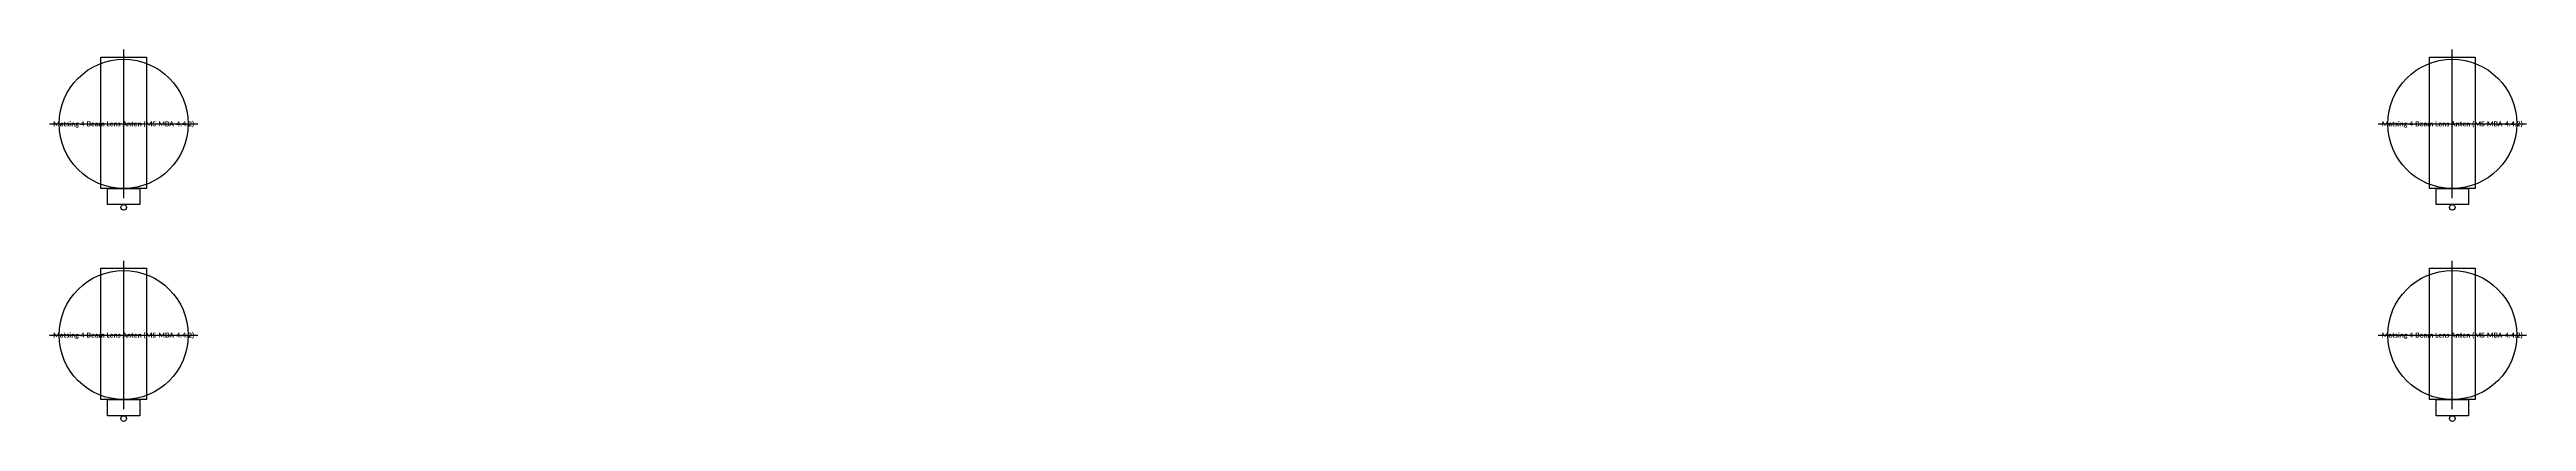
# Model space of a CAD drawing. Header units: metres. Extents: x -25 to 25, y -60.4 to 24.9.
# Drawn here: x -17.55 to 17.55, y -24.22 to -18.96 of the extents above; entities that cross this region are included whole.
import ezdxf
from ezdxf.enums import TextEntityAlignment as Align

# ---------------------------------------------------------------- set-up
doc = ezdxf.new("R2010")
doc.units = ezdxf.units.M
doc.layers.add('EKP_ANTEN_TASIYICI_KOL', color=141, linetype='CONTINUOUS')
doc.layers.add('EKP_MATSING_ANTEN', color=2, linetype='CONTINUOUS')
doc.styles.get("Standard").update_dxf_attribs({"font": 'calibrib.ttf'})

msp = doc.modelspace()

# ---------------------------------------------------------------- linework, layer by layer
at = {"layer": 'EKP_ANTEN_TASIYICI_KOL'}
for points in [[(-16.824, -20.924), (-16.824, -19.065), (-16.176, -19.065), (-16.176, -20.924)], [(16.176, -20.924), (16.176, -19.065), (16.824, -19.065), (16.824, -20.924)], [(-16.824, -23.914), (-16.824, -22.055), (-16.176, -22.055), (-16.176, -23.914)], [(16.176, -23.914), (16.176, -22.055), (16.824, -22.055), (16.824, -23.914)]]:
    msp.add_lwpolyline(points, close=True, dxfattribs=at)
at = {"layer": 'EKP_MATSING_ANTEN'}
for p, q in [((-16.5, -21.061), (-16.5, -18.959)), ((16.5, -21.061), (16.5, -18.959)), ((-17.551, -20.01), (-15.449, -20.01)), ((15.449, -20.01), (17.551, -20.01)), ((-16.5, -24.051), (-16.5, -21.949)), ((16.5, -24.051), (16.5, -21.949)), ((-17.551, -23), (-15.449, -23)), ((15.449, -23), (17.551, -23))]:
    msp.add_line(p, q, dxfattribs=at)
for points in [[(-16.728, -21.152), (-16.728, -20.924), (-16.272, -20.924), (-16.272, -21.152)], [(16.272, -21.152), (16.272, -20.924), (16.728, -20.924), (16.728, -21.152)], [(-16.728, -24.142), (-16.728, -23.914), (-16.272, -23.914), (-16.272, -24.142)], [(16.272, -24.142), (16.272, -23.914), (16.728, -23.914), (16.728, -24.142)]]:
    msp.add_lwpolyline(points, close=True, dxfattribs=at)
for centre, radius in [((-16.5, -20.01), 0.914), ((16.5, -20.01), 0.914), ((-16.5, -21.192), 0.04), ((16.5, -21.192), 0.04), ((-16.5, -23), 0.914), ((16.5, -23), 0.914), ((-16.5, -24.182), 0.04), ((16.5, -24.182), 0.04)]:
    msp.add_circle(centre, radius, dxfattribs=at)

# ---------------------------------------------------------------- texts
for p in [(-16.5, -20.01), (16.5, -20.01), (-16.5, -23), (16.5, -23)]:
    msp.add_text('Matsing 4-Beam Lens Anten (MS-MBA-4.4.2)', height=0.07, dxfattribs=at).set_placement(p, align=Align.MIDDLE_CENTER)

doc.saveas('drawing.dxf')
